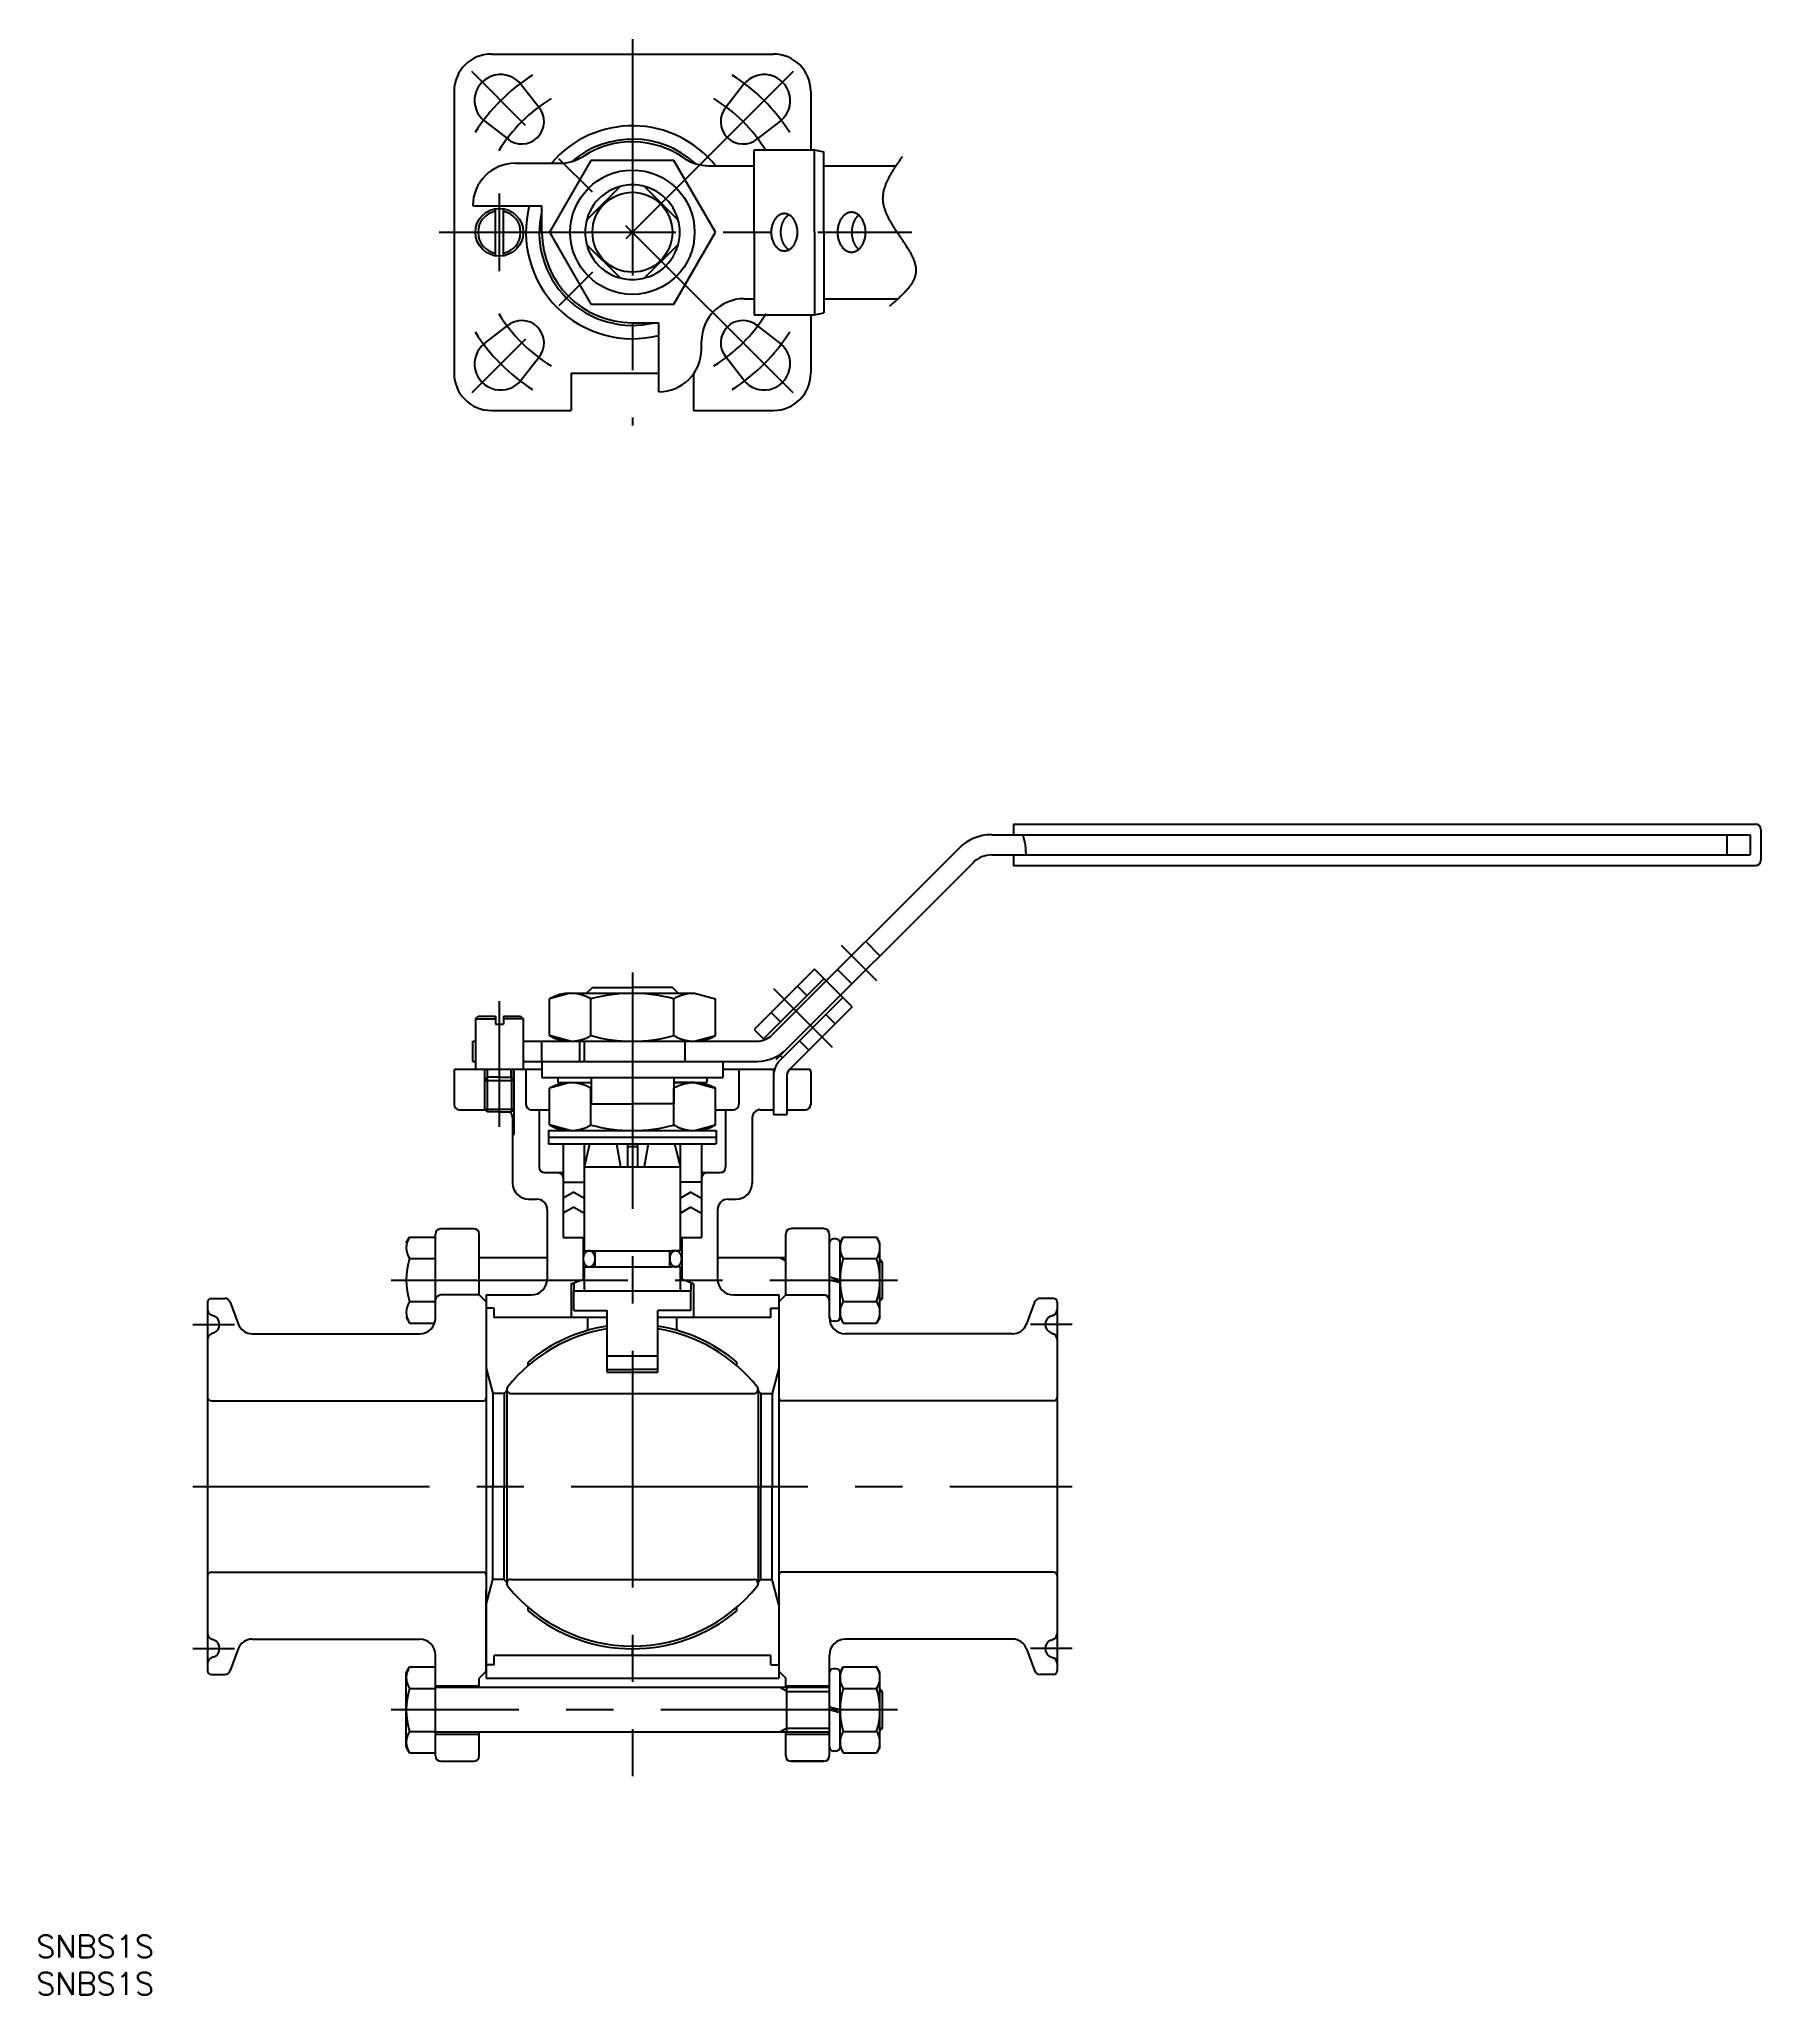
# Model space of a CAD drawing. Extents: x -80 to 151, y -237 to 26.
import ezdxf

# ---------------------------------------------------------------- set-up
doc = ezdxf.new("R2010")
doc.units = 0
doc.linetypes.add('CENTER', pattern=[50.8, 31.75, -6.35, 6.35, -6.35])
doc.linetypes.add('DASHED', pattern=[19.05, 12.7, -6.35])
doc.layers.get('0').update_dxf_attribs({"linetype": 'CONTINUOUS'})
doc.layers.add('CENTER', color=1, linetype='CONTINUOUS')
doc.styles.get("Standard").update_dxf_attribs({"font": 'txt.shx', "height": 3, "bigfont": 'bigfont.shx'})

msp = doc.modelspace()

# ---------------------------------------------------------------- texts
at = {"color": 7, "linetype": 'CONTINUOUS'}
for p in [(-80, -231.64), (-80, -236.64)]:
    msp.add_text('SNBS1S', height=3, dxfattribs=at).set_placement(p)

# ---------------------------------------------------------------- linework, layer by layer
at = {"color": 7, "linetype": 'CONTINUOUS'}
for p, q in [((-18.93, 23.93), (18.93, 23.93)), ((-23.93, 18.93), (-23.93, -18.93)), ((-14.91, 19.82), (-12.48, 16.69)), ((14.91, 19.82), (12.48, 16.69)), ((23.93, 18.93), (23.93, 11.07)), ((-19.82, 14.91), (-16.69, 12.48)), ((19.82, 14.91), (16.69, 12.48)), ((16.35, 11.07), (24.43, 11.07)), ((16.35, 0), (16.35, 11.07)), ((24.43, 0), (24.43, 11.07)), ((24.43, 11.07), (25.69, 10.8)), ((25.69, 0), (25.69, 10.8)), ((-15.71, 9.27), (-9.72, 9.27)), ((-5.57, 9.64), (-11.13, 0)), ((5.57, 9.64), (-5.57, 9.64)), ((11.13, 0), (5.57, 9.64)), ((10.22, 8.93), (16.35, 8.93)), ((25.69, 8.93), (35.36, 8.93)), ((-21.43, 3.55), (-12.14, 3.55)), ((-21.43, 3.55), (-21.43, 3.55)), ((-18.39, -3.17), (-18.39, 3.17)), ((-17.32, -3.17), (-17.32, 3.17)), ((-12.14, 0), (-12.14, 3.55)), ((-11.13, 0), (-5.57, -9.64)), ((5.57, -9.64), (11.13, 0)), ((16.35, 0), (16.35, -11.07)), ((24.43, 0), (24.43, -11.07)), ((25.69, 0), (25.69, -10.8)), ((-5.57, -9.64), (5.57, -9.64)), ((14.98, -8.93), (16.35, -8.93)), ((25.69, -8.93), (35.64, -8.93)), ((-19.82, -14.91), (-16.69, -12.48)), ((0, -12.14), (3.55, -12.14)), ((3.55, -21.43), (3.55, -12.14)), ((16.35, -11.07), (24.43, -11.07)), ((19.82, -14.91), (16.69, -12.48)), ((23.93, -11.07), (23.93, -18.93)), ((24.43, -11.07), (25.69, -10.8)), ((9.27, -15.71), (9.27, -14.64)), ((-14.91, -19.82), (-12.48, -16.69)), ((14.91, -19.82), (12.48, -16.69)), ((-8.21, -18.93), (3.55, -18.93)), ((-8.21, -18.93), (-8.21, -23.93)), ((8.21, -18.93), (8.21, -23.93)), ((3.55, -21.43), (3.55, -21.43)), ((-18.93, -23.93), (-8.21, -23.93)), ((8.21, -23.93), (18.93, -23.93)), ((48.23, -80.88), (150, -80.88)), ((51.14, -79.46), (150.71, -79.46)), ((51.14, -79.46), (51.14, -80.88)), ((146.87, -80.88), (146.87, -83.6)), ((150, -80.88), (150, -83.6)), ((151.43, -80.17), (151.43, -84.31)), ((43.79, -82.73), (18.75, -107.76)), ((48.23, -83.6), (150, -83.6)), ((51.14, -83.6), (51.14, -85.03)), ((45.71, -84.64), (19.25, -111.1)), ((51.14, -85.03), (150.71, -85.03)), ((33.22, -97.13), (31.3, -95.21)), ((24.43, -98.95), (16.35, -107.03)), ((29.48, -104), (24.43, -98.95)), ((29.43, -100.92), (27.51, -99)), ((-8.35, -102.17), (-11.13, -102.92)), ((-8.35, -102.17), (8.35, -102.17)), ((-6.14, -102.17), (-5.36, -101.38)), ((-5.36, -101.38), (0, -101.38)), ((5.36, -101.38), (0, -101.38)), ((6.14, -102.17), (5.36, -101.38)), ((8.35, -102.17), (11.13, -102.92)), ((25.69, -100.21), (17.61, -108.3)), ((23.42, -102.49), (22.16, -101.22)), ((-11.13, -107.85), (-11.13, -102.92)), ((-5.57, -107.85), (-5.57, -102.92)), ((5.57, -107.85), (5.57, -102.92)), ((11.13, -107.85), (11.13, -102.92)), ((18.62, -104.76), (19.88, -106.02)), ((28.22, -102.74), (19.87, -111.09)), ((29.48, -104), (21.13, -112.35)), ((25.94, -105.01), (27.21, -106.28)), ((-21.07, -105.59), (-20.71, -105.23)), ((-21.07, -105.59), (-18.39, -105.59)), ((-21.07, -105.59), (-21.07, -112.38)), ((-20.71, -105.23), (-18.39, -105.23)), ((-18.39, -105.23), (-18.39, -106.31)), ((-18.39, -106.31), (-17.32, -106.31)), ((-17.32, -105.23), (-15, -105.23)), ((-17.32, -105.23), (-17.32, -106.31)), ((-14.64, -105.59), (-17.32, -105.59)), ((-15, -105.23), (-14.64, -105.59)), ((-14.64, -105.59), (-14.64, -112.38)), ((16.35, -107.03), (17.73, -108.42)), ((-21.43, -111.31), (-21.43, -108.6)), ((-21.43, -108.6), (-21.07, -108.6)), ((-14.64, -108.6), (16.73, -108.6)), ((-12.14, -111.31), (-12.14, -108.6)), ((-8.35, -108.6), (-11.13, -107.85)), ((-8.35, -108.6), (8.35, -108.6)), ((-7.07, -111.31), (-7.07, -108.6)), ((-6.43, -111.31), (-6.43, -108.6)), ((7.07, -111.31), (7.07, -108.6)), ((8.35, -108.6), (11.13, -107.85)), ((22.41, -108.55), (23.67, -109.81)), ((-23.93, -112.67), (-23.93, -117.1)), ((-23.87, -112.38), (-12.14, -112.38)), ((-21.43, -111.31), (-21.07, -111.31)), ((-21.07, -111.66), (-21.07, -112.38)), ((-19.86, -112.38), (-19.86, -113.88)), ((-19.48, -112.53), (-19.62, -112.38)), ((-19.48, -112.53), (-19.43, -112.53)), ((-19.43, -113.45), (-19.43, -112.38)), ((-16.29, -113.45), (-16.29, -112.38)), ((-16.24, -112.53), (-16.29, -112.53)), ((-16.24, -112.53), (-16.09, -112.38)), ((-15.86, -121.12), (-15.86, -112.38)), ((-14.64, -111.31), (16.73, -111.31)), ((-14.29, -112.38), (-14.29, -117.1)), ((-12.14, -111.31), (6.43, -111.31)), ((-12.14, -111.31), (-12.14, -113.46)), ((6.43, -111.31), (12.14, -111.31)), ((12.14, -111.31), (12.14, -113.46)), ((12.14, -112.38), (19.08, -112.38)), ((14.29, -112.38), (14.29, -117.1)), ((18.93, -112.39), (18.93, -117.82)), ((19.74, -110.43), (20.13, -110.82)), ((21.09, -112.38), (23.87, -112.38)), ((23.93, -112.67), (23.93, -117.1)), ((-19.43, -113.45), (-19.86, -113.88)), ((-19.86, -113.88), (-15.86, -113.88)), ((-19.86, -113.88), (-19.86, -117.81)), ((-17.86, -113.45), (-19.43, -113.45)), ((-17.86, -113.45), (-16.29, -113.45)), ((-16.29, -113.45), (-15.86, -113.88)), ((-12.14, -113.46), (6.43, -113.46)), ((-8.35, -114.17), (-11.13, -114.92)), ((-11.13, -119.85), (-11.13, -114.92)), ((-10, -113.46), (-10, -114.17)), ((-10, -114.17), (-5.54, -114.17)), ((-8.35, -114.17), (-5.54, -114.17)), ((-8.35, -114.17), (-6.23, -114.17)), ((-5.57, -119.85), (-5.57, -114.92)), ((-5.54, -113.46), (-5.54, -117.03)), ((5.54, -113.46), (5.54, -117.03)), ((8.35, -114.17), (5.54, -114.17)), ((5.54, -114.17), (10, -114.17)), ((5.57, -119.85), (5.57, -114.92)), ((6.43, -113.46), (12.14, -113.46)), ((8.35, -114.17), (11.13, -114.92)), ((10, -113.46), (10, -114.17)), ((11.13, -119.85), (11.13, -114.92)), ((18.93, -113.36), (18.93, -118.46)), ((20.71, -113.36), (20.71, -118.46)), ((-23.21, -117.81), (-19.86, -117.81)), ((-19.86, -117.71), (-15.86, -117.71)), ((-19.48, -118.09), (-19.86, -117.71)), ((-17.86, -118.09), (-19.48, -118.09)), ((-17.86, -118.09), (-16.24, -118.09)), ((-16.24, -118.09), (-15.86, -117.71)), ((-13.57, -117.81), (-11.13, -117.81)), ((-12.5, -117.81), (-12.5, -125.53)), ((-5.54, -117.03), (0, -117.03)), ((5.54, -117.03), (0, -117.03)), ((11.13, -117.81), (13.57, -117.81)), ((12.5, -117.81), (12.5, -125.53)), ((17.14, -117.81), (18.93, -117.81)), ((20.71, -117.81), (23.21, -117.81)), ((-16.07, -118.88), (-16.07, -127.67)), ((-11.25, -120.6), (11.25, -120.6)), ((-11.25, -120.6), (-11.25, -122.38)), ((-8.35, -120.59), (-11.13, -119.85)), ((8.35, -120.6), (11.13, -119.85)), ((11.25, -120.6), (11.25, -122.38)), ((16.07, -118.88), (16.07, -127.67)), ((18.93, -118.46), (20.71, -118.46)), ((-15.86, -121.12), (-16.07, -121.12)), ((-15.86, -121.12), (-16.07, -121.24)), ((-11.25, -121.49), (11.25, -121.49)), ((-11.25, -122.38), (11.25, -122.38)), ((-9.29, -122.38), (-9.29, -134.96)), ((-6.43, -125.46), (-5.7, -122.38)), ((-6.43, -125.46), (-6.43, -122.38)), ((-2.12, -122.38), (-1.58, -125.46)), ((-0.68, -122.38), (-0.68, -125.46)), ((-0.68, -122.76), (0.68, -122.76)), ((0.68, -122.38), (0.68, -125.46)), ((2.12, -122.38), (1.58, -125.46)), ((6.43, -125.46), (5.7, -122.38)), ((6.43, -125.46), (6.43, -122.38)), ((9.29, -122.38), (9.29, -134.96)), ((-6.43, -136.74), (-6.43, -125.35)), ((-6.43, -136.74), (-6.43, -125.35)), ((-6.43, -125.46), (6.43, -125.46)), ((6.43, -136.74), (6.43, -125.35)), ((6.43, -136.74), (6.43, -125.35)), ((-11.79, -126.24), (-9.29, -126.24)), ((-9.29, -127.53), (-6.43, -127.53)), ((9.29, -127.53), (6.43, -127.53)), ((9.29, -126.24), (11.79, -126.24)), ((-13.93, -129.81), (-12.86, -129.81)), ((-11.43, -131.24), (-11.43, -140.53)), ((-11.43, -131.24), (-11.43, -140.53)), ((-7.86, -128.86), (-9.29, -129.69)), ((-7.86, -130.87), (-9.29, -131.69)), ((-7.86, -128.86), (-6.43, -129.69)), ((-7.86, -130.87), (-6.43, -131.69)), ((7.86, -128.86), (6.43, -129.69)), ((7.86, -130.87), (6.43, -131.69)), ((7.86, -128.86), (9.29, -129.69)), ((7.86, -130.87), (9.29, -131.69)), ((11.43, -131.24), (11.43, -140.53)), ((11.43, -131.24), (11.43, -140.53)), ((12.86, -129.81), (13.93, -129.81)), ((-25.71, -133.77), (-21.29, -133.77)), ((-25.71, -133.77), (-21.29, -133.77)), ((25.71, -133.77), (21.29, -133.77)), ((25.71, -133.77), (21.29, -133.77)), ((-30.36, -135.67), (-29.91, -134.9)), ((-30.36, -135.67), (-29.91, -134.9)), ((-29.91, -134.9), (-26.43, -134.9)), ((-29.91, -134.9), (-26.43, -134.9)), ((-26.43, -145.74), (-26.43, -134.49)), ((-26.43, -145.74), (-26.43, -134.9)), ((-20.57, -142.67), (-20.57, -134.49)), ((-20.57, -142.67), (-20.57, -134.49)), ((-9.29, -134.96), (-6.43, -134.96)), ((-6.61, -134.96), (-6.61, -140.57)), ((-6.61, -134.96), (-6.61, -140.57)), ((6.43, -134.96), (9.29, -134.96)), ((6.61, -134.96), (6.61, -140.57)), ((6.61, -134.96), (6.61, -140.57)), ((20.57, -142.67), (20.57, -134.49)), ((20.57, -142.67), (20.57, -134.49)), ((26.43, -145.74), (26.43, -134.49)), ((27.29, -135.13), (27, -135.13)), ((27.29, -135.13), (27, -135.13)), ((27.86, -135.66), (28.3, -134.9)), ((27.86, -135.66), (28.3, -134.9)), ((27.86, -145.68), (27.86, -135.66)), ((27.86, -145.68), (27.86, -135.66)), ((27.86, -145.63), (27.86, -135.71)), ((27.86, -145.63), (27.86, -135.71)), ((28.3, -134.9), (32.77, -134.9)), ((28.3, -134.9), (32.77, -134.9)), ((33.21, -135.66), (32.77, -134.9)), ((33.21, -135.66), (32.77, -134.9)), ((33.21, -145.68), (33.21, -135.66)), ((33.21, -145.68), (33.21, -135.66)), ((-29.91, -137.78), (-26.43, -137.78)), ((-29.91, -137.78), (-26.43, -137.78)), ((-11.43, -137.67), (-20.57, -137.67)), ((-6.43, -136.74), (5.29, -136.74)), ((-6.43, -136.74), (5.29, -136.74)), ((-6.43, -138.88), (5.29, -138.88)), ((-6.43, -142.1), (-6.43, -138.88)), ((-6.43, -138.88), (5.29, -138.88)), ((-6.43, -142.1), (-6.43, -138.88)), ((-5, -138.88), (-5, -136.74)), ((-5, -138.88), (-5, -136.74)), ((5, -138.88), (5, -136.74)), ((5, -138.88), (5, -136.74)), ((6.43, -136.74), (5.29, -136.74)), ((6.43, -136.74), (5.29, -136.74)), ((6.43, -138.88), (5.29, -138.88)), ((6.43, -138.88), (5.29, -138.88)), ((6.43, -142.1), (6.43, -138.88)), ((6.43, -142.1), (6.43, -138.88)), ((20.57, -137.67), (11.43, -137.67)), ((28.3, -137.78), (32.77, -137.78)), ((28.3, -137.78), (32.77, -137.78)), ((33.57, -138.21), (33.21, -137.85)), ((33.57, -143.13), (33.57, -138.21)), ((-8.21, -141.16), (-6.43, -140.51)), ((-8.21, -141.16), (-6.43, -140.51)), ((-8.21, -141.16), (-8.21, -145.71)), ((-8.21, -141.16), (-7.86, -141.16)), ((-8.21, -141.16), (-7.86, -141.16)), ((-8.21, -141.16), (-8.21, -145.71)), ((-7.86, -141.03), (-7.86, -142.1)), ((-7.86, -141.03), (-7.86, -142.1)), ((8.21, -141.16), (6.43, -140.51)), ((8.21, -141.16), (6.43, -140.51)), ((7.86, -141.03), (7.86, -142.1)), ((7.86, -141.03), (7.86, -142.1)), ((8.21, -141.16), (7.86, -141.16)), ((8.21, -141.16), (7.86, -141.16)), ((8.21, -141.16), (8.21, -145.71)), ((8.21, -141.16), (8.21, -145.71)), ((27.86, -140.67), (26.43, -140.29)), ((27.86, -140.67), (26.43, -140.29)), ((27.86, -141.05), (26.43, -140.67)), ((27.86, -141.05), (26.43, -140.67)), ((-57, -143.63), (-57, -168.38)), ((-56.5, -143.13), (-54.71, -143.13)), ((-53.96, -143.66), (-52.9, -146.57)), ((-29.91, -143.56), (-26.43, -143.56)), ((-29.91, -143.56), (-26.43, -143.56)), ((-20.57, -142.67), (-25.71, -142.67)), ((-20.57, -142.67), (-25.71, -142.67)), ((-19.64, -143.6), (-20.57, -142.67)), ((-19.64, -143.6), (-20.57, -142.67)), ((-19.64, -142.67), (-13.57, -142.67)), ((-19.64, -142.67), (-19.64, -194.1)), ((-19.64, -142.67), (-13.57, -142.67)), ((-7.86, -144.74), (-7.86, -142.1)), ((-7.86, -142.1), (7.86, -142.1)), ((-7.86, -142.1), (7.86, -142.1)), ((-7.86, -144.74), (-7.86, -142.1)), ((7.86, -144.74), (7.86, -142.1)), ((7.86, -144.74), (7.86, -142.1)), ((13.57, -142.67), (19.64, -142.67)), ((13.57, -142.67), (19.64, -142.67)), ((19.64, -143.6), (20.57, -142.67)), ((19.64, -142.67), (19.64, -194.1)), ((19.64, -143.6), (20.57, -142.67)), ((20.57, -142.67), (25.71, -142.67)), ((20.57, -142.67), (25.71, -142.67)), ((28.3, -143.56), (32.77, -143.56)), ((28.3, -143.56), (32.77, -143.56)), ((33.57, -143.13), (33.21, -143.49)), ((53.96, -143.66), (52.9, -146.57)), ((56.5, -143.13), (54.71, -143.13)), ((57, -143.63), (57, -168.38)), ((-56.14, -145.53), (-56.51, -145.37)), ((-30.36, -145.67), (-29.91, -146.44)), ((-30.36, -145.67), (-29.91, -146.44)), ((-29.91, -146.44), (-26.55, -146.44)), ((-29.91, -146.44), (-26.64, -146.44)), ((-18.57, -144.46), (-19.64, -144.46)), ((-18.57, -144.46), (-19.64, -144.46)), ((-18.57, -145.71), (-18.57, -144.46)), ((-18.57, -145.71), (-18.57, -144.46)), ((-3.39, -145.71), (-18.57, -145.71)), ((-3.39, -145.71), (-18.57, -145.71)), ((-7.86, -144.74), (-3.39, -144.74)), ((-7.86, -144.74), (-3.39, -144.74)), ((-5.97, -147.43), (-5.97, -145.71)), ((-5.97, -147.43), (-5.97, -145.71)), ((-3.39, -153.03), (-3.39, -144.74)), ((-3.39, -153.03), (-3.39, -144.74)), ((7.86, -144.74), (3.39, -144.74)), ((3.39, -153.03), (3.39, -144.74)), ((3.39, -153.03), (3.39, -144.74)), ((7.86, -144.74), (3.39, -144.74)), ((18.57, -145.71), (3.39, -145.71)), ((18.57, -145.71), (3.39, -145.71)), ((5.97, -147.43), (5.97, -145.71)), ((5.97, -147.43), (5.97, -145.71)), ((18.57, -144.46), (19.64, -144.46)), ((18.57, -145.71), (18.57, -144.46)), ((18.57, -145.71), (18.57, -144.46)), ((18.57, -144.46), (19.64, -144.46)), ((27.29, -146.21), (27, -146.21)), ((27.29, -146.21), (27, -146.21)), ((27.86, -145.68), (28.3, -146.44)), ((27.86, -145.68), (28.3, -146.44)), ((28.3, -146.44), (32.77, -146.44)), ((28.3, -146.44), (32.77, -146.44)), ((33.21, -145.68), (32.77, -146.44)), ((33.21, -145.68), (32.77, -146.44)), ((56.14, -145.53), (56.51, -145.37)), ((-56.14, -147.74), (-56.51, -147.9)), ((-51.02, -147.88), (-28.57, -147.88)), ((51.02, -147.88), (28.57, -147.88)), ((56.14, -147.74), (56.51, -147.9)), ((-13.99, -152.15), (-13.99, -151.68)), ((-3.39, -150.85), (3.39, -150.85)), ((-3.39, -150.85), (3.39, -150.85)), ((13.99, -152.15), (13.99, -151.68)), ((-19.64, -152.5), (-18.74, -155.88)), ((-3.39, -152.67), (0, -152.67)), ((-3.39, -152.67), (0, -152.67)), ((-3.39, -153.03), (3.39, -153.03)), ((-3.39, -153.03), (3.39, -153.03)), ((-3.39, -153.03), (3.39, -153.03)), ((-3.39, -153.03), (3.39, -153.03)), ((3.39, -152.67), (0, -152.67)), ((3.39, -152.67), (0, -152.67)), ((19.64, -152.5), (18.74, -155.88)), ((-56.5, -156.88), (-20, -156.88)), ((-18.74, -155.88), (-18.74, -168.38)), ((-17.21, -155.88), (-18.74, -155.88)), ((-16.84, -155.5), (-17.21, -155.88)), ((-17.21, -155.88), (-17.21, -168.38)), ((-16.86, -155.35), (-16.86, -181.42)), ((-16.29, -155.92), (16.29, -155.92)), ((16.84, -155.5), (17.21, -155.88)), ((16.86, -155.35), (16.86, -181.42)), ((17.21, -155.88), (17.21, -168.38)), ((17.21, -155.88), (18.74, -155.88)), ((18.74, -155.88), (18.74, -168.38)), ((56.5, -156.88), (20, -156.88)), ((-57, -168.38), (-57, -193.13)), ((-18.74, -180.88), (-18.74, -168.38)), ((-17.21, -180.88), (-17.21, -168.38)), ((17.21, -180.88), (17.21, -168.38)), ((18.74, -180.88), (18.74, -168.38)), ((57, -168.38), (57, -193.13)), ((-56.5, -179.88), (-20, -179.88)), ((-19.64, -184.27), (-18.74, -180.88)), ((-17.21, -180.88), (-18.74, -180.88)), ((-16.84, -181.27), (-17.21, -180.88)), ((-16.29, -180.85), (16.29, -180.85)), ((16.84, -181.27), (17.21, -180.88)), ((17.21, -180.88), (18.74, -180.88)), ((19.64, -184.27), (18.74, -180.88)), ((56.5, -179.88), (20, -179.88)), ((-19.64, -193.17), (-19.64, -182.31)), ((-13.99, -185.09), (-13.99, -184.62)), ((13.99, -185.09), (13.99, -184.62)), ((-56.14, -189.03), (-56.51, -188.87)), ((-51.02, -188.88), (-28.57, -188.88)), ((51.02, -188.88), (28.57, -188.88)), ((56.14, -189.03), (56.51, -188.87)), ((-56.14, -191.24), (-56.51, -191.4)), ((-52.9, -190.2), (-53.96, -193.11)), ((-26.43, -204.56), (-26.43, -191.03)), ((18.57, -191.06), (-18.57, -191.06)), ((-18.57, -192.31), (-18.57, -191.06)), ((0, -191.06), (0, -190.17)), ((18.57, -192.31), (18.57, -191.06)), ((26.43, -204.56), (26.43, -191.03)), ((52.9, -190.2), (53.96, -193.11)), ((56.14, -191.24), (56.51, -191.4)), ((-56.5, -193.63), (-54.71, -193.63)), ((-30.36, -193.38), (-29.91, -192.61)), ((-30.36, -203.39), (-30.36, -193.38)), ((-29.91, -192.61), (-26.43, -192.61)), ((-26.43, -204.16), (-26.43, -192.61)), ((-19.64, -193.17), (-20.57, -194.1)), ((-20.57, -195.38), (-20.57, -194.1)), ((-18.57, -192.31), (-19.64, -192.31)), ((-19.64, -194.1), (19.64, -194.1)), ((18.57, -192.31), (19.64, -192.31)), ((19.64, -193.17), (20.57, -194.1)), ((20.57, -195.38), (20.57, -194.1)), ((27.29, -192.85), (27, -192.85)), ((27.86, -193.37), (28.3, -192.61)), ((27.86, -203.39), (27.86, -193.37)), ((27.86, -203.35), (27.86, -193.42)), ((28.3, -192.61), (32.77, -192.61)), ((33.21, -193.37), (32.77, -192.61)), ((33.21, -203.39), (33.21, -193.37)), ((56.5, -193.63), (54.71, -193.63)), ((-29.91, -195.5), (-26.43, -195.5)), ((-26.43, -195.13), (-20.57, -195.13)), ((26.43, -195.38), (-26.43, -195.38)), ((20.57, -195.13), (26.43, -195.13)), ((20.71, -201.38), (20.71, -195.38)), ((28.3, -195.5), (32.77, -195.5)), ((33.57, -195.93), (33.21, -195.57)), ((33.57, -200.84), (33.57, -195.93)), ((27.86, -198.38), (26.43, -198)), ((27.86, -198.77), (26.43, -198.38)), ((-29.91, -201.27), (-26.43, -201.27)), ((26.43, -201.38), (-26.43, -201.38)), ((-26.43, -201.63), (-20.57, -201.63)), ((-20.57, -204.56), (-20.57, -201.38)), ((20.57, -204.56), (20.57, -201.38)), ((20.57, -201.63), (26.43, -201.63)), ((28.3, -201.27), (32.77, -201.27)), ((33.57, -200.84), (33.21, -201.2)), ((-30.36, -203.39), (-29.91, -204.16)), ((-29.91, -204.16), (-26.43, -204.16)), ((27.29, -203.92), (27, -203.92)), ((27.86, -203.39), (28.3, -204.16)), ((28.3, -204.16), (32.77, -204.16)), ((33.21, -203.39), (32.77, -204.16)), ((-25.71, -205.28), (-21.29, -205.28)), ((25.71, -205.28), (21.29, -205.28)), ((21.29, -205.28), (25.71, -205.28))]:
    msp.add_line(p, q, dxfattribs=at)
at = {"color": 3, "linetype": 'DASHED'}
for p, q in [((-1.63, 6.14), (-6.14, 1.63)), ((6.14, 1.63), (1.63, 6.14)), ((-1.63, -6.14), (-6.14, -1.63)), ((6.14, -1.63), (1.63, -6.14))]:
    msp.add_line(p, q, dxfattribs=at)
at = {"color": 3, "linetype": 'CONTINUOUS'}
for p, q in [((-19.48, -112.53), (-19.48, -118.09)), ((-16.24, -112.53), (-16.24, -118.09)), ((20.57, -138.13), (19.78, -137.67)), ((33.21, -138.21), (33.57, -138.21)), ((33.21, -143.13), (33.57, -143.13)), ((20.71, -195.93), (19.78, -195.38)), ((20.71, -195.93), (26.43, -195.93)), ((33.21, -195.93), (33.57, -195.93)), ((20.71, -200.84), (19.78, -201.38)), ((20.71, -200.84), (26.43, -200.84)), ((33.21, -200.84), (33.57, -200.84))]:
    msp.add_line(p, q, dxfattribs=at)
at = {"color": 7, "linetype": 'CONTINUOUS'}
for points in [[(21.02, 2.34), (20.98, 2.31), (20.94, 2.29), (20.9, 2.26), (20.86, 2.24), (20.82, 2.21), (20.78, 2.18), (20.75, 2.15), (20.71, 2.12), (20.67, 2.09), (20.64, 2.05), (20.6, 2.02), (20.57, 1.98), (20.54, 1.94), (20.5, 1.9), (20.47, 1.86), (20.44, 1.82), (20.41, 1.78), (20.38, 1.74), (20.35, 1.69), (20.32, 1.65), (20.29, 1.6), (20.26, 1.55), (20.24, 1.5), (20.21, 1.45), (20.19, 1.4), (20.16, 1.35), (20.14, 1.3), (20.12, 1.25), (20.1, 1.2), (20.08, 1.14), (20.06, 1.09), (20.04, 1.03), (20.02, 0.98), (20.01, 0.92), (19.99, 0.86), (19.98, 0.81), (19.96, 0.75), (19.95, 0.69), (19.94, 0.63), (19.93, 0.57), (19.92, 0.51), (19.91, 0.45), (19.9, 0.39), (19.9, 0.33), (19.89, 0.27), (19.89, 0.21), (19.89, 0.15), (19.88, 0.09), (19.88, 0.03), (19.88, -0.03), (19.88, -0.09), (19.89, -0.15), (19.89, -0.21), (19.89, -0.27), (19.9, -0.33), (19.9, -0.39), (19.91, -0.45), (19.92, -0.51), (19.93, -0.57), (19.94, -0.63), (19.95, -0.69), (19.96, -0.75), (19.98, -0.81), (19.99, -0.86), (20.01, -0.92), (20.02, -0.98), (20.04, -1.03), (20.06, -1.09), (20.08, -1.14), (20.1, -1.2), (20.12, -1.25), (20.14, -1.3), (20.16, -1.35), (20.19, -1.4), (20.21, -1.45), (20.24, -1.5), (20.26, -1.55), (20.29, -1.6), (20.32, -1.65), (20.35, -1.69), (20.38, -1.74), (20.41, -1.78), (20.44, -1.82), (20.47, -1.86), (20.5, -1.9), (20.54, -1.94), (20.57, -1.98), (20.6, -2.02), (20.64, -2.05), (20.67, -2.09), (20.71, -2.12), (20.75, -2.15), (20.78, -2.18), (20.82, -2.21), (20.86, -2.24), (20.9, -2.26), (20.94, -2.29), (20.98, -2.31), (21.02, -2.34)], [(30.36, 2.31), (30.34, 2.29), (30.31, 2.26), (30.27, 2.23), (30.24, 2.2), (30.21, 2.17), (30.18, 2.13), (30.14, 2.1), (30.11, 2.06), (30.08, 2.02), (30.05, 1.99), (30.02, 1.95), (29.99, 1.91), (29.97, 1.87), (29.94, 1.83), (29.91, 1.79), (29.88, 1.74), (29.86, 1.7), (29.83, 1.66), (29.81, 1.61), (29.79, 1.57), (29.76, 1.52), (29.74, 1.47), (29.72, 1.42), (29.7, 1.38), (29.68, 1.33), (29.66, 1.28), (29.64, 1.23), (29.62, 1.18), (29.6, 1.13), (29.59, 1.07), (29.57, 1.02), (29.56, 0.97), (29.54, 0.92), (29.53, 0.86), (29.52, 0.81), (29.5, 0.75), (29.49, 0.7), (29.48, 0.65), (29.47, 0.59), (29.47, 0.53), (29.46, 0.48), (29.45, 0.42), (29.45, 0.37), (29.44, 0.31), (29.44, 0.25), (29.43, 0.2), (29.43, 0.14), (29.43, 0.08), (29.43, 0.03), (29.43, -0.03), (29.43, -0.08), (29.43, -0.14), (29.43, -0.2), (29.44, -0.25), (29.44, -0.31), (29.45, -0.37), (29.45, -0.42), (29.46, -0.48), (29.47, -0.53), (29.47, -0.59), (29.48, -0.65), (29.49, -0.7), (29.5, -0.75), (29.52, -0.81), (29.53, -0.86), (29.54, -0.92), (29.56, -0.97), (29.57, -1.02), (29.59, -1.07), (29.6, -1.13), (29.62, -1.18), (29.64, -1.23), (29.66, -1.28), (29.68, -1.33), (29.7, -1.38), (29.72, -1.42), (29.74, -1.47), (29.76, -1.52), (29.79, -1.57), (29.81, -1.61), (29.83, -1.66), (29.86, -1.7), (29.88, -1.74), (29.91, -1.79), (29.94, -1.83), (29.97, -1.87), (29.99, -1.91), (30.02, -1.95), (30.05, -1.99), (30.08, -2.02), (30.11, -2.06), (30.14, -2.1), (30.18, -2.13), (30.21, -2.17), (30.24, -2.2), (30.27, -2.23), (30.31, -2.26), (30.34, -2.29), (30.36, -2.31)], [(52.37, -80.88), (52.69, -82.21), (52.78, -83.6)]]:
    msp.add_lwpolyline(points, dxfattribs=at)
for points in [[(-5.8, -136.74), (-5.85, -136.74), (-5.91, -136.75), (-5.96, -136.76), (-6.01, -136.78), (-6.05, -136.79), (-6.1, -136.82), (-6.15, -136.85), (-6.19, -136.88), (-6.24, -136.91), (-6.28, -136.95), (-6.32, -136.99), (-6.36, -137.04), (-6.39, -137.09), (-6.43, -137.14), (-6.46, -137.19), (-6.49, -137.25), (-6.51, -137.31), (-6.53, -137.37), (-6.55, -137.43), (-6.57, -137.49), (-6.58, -137.56), (-6.59, -137.63), (-6.6, -137.69), (-6.61, -137.76), (-6.61, -137.83), (-6.6, -137.9), (-6.6, -137.97), (-6.59, -138.03), (-6.58, -138.1), (-6.56, -138.16), (-6.54, -138.23), (-6.52, -138.29), (-6.5, -138.35), (-6.47, -138.41), (-6.44, -138.46), (-6.41, -138.51), (-6.38, -138.56), (-6.34, -138.61), (-6.3, -138.66), (-6.26, -138.7), (-6.22, -138.73), (-6.17, -138.77), (-6.13, -138.79), (-6.08, -138.82), (-6.03, -138.84), (-5.98, -138.86), (-5.93, -138.87), (-5.88, -138.88), (-5.83, -138.88), (-5.78, -138.88), (-5.73, -138.88), (-5.68, -138.87), (-5.63, -138.86), (-5.58, -138.84), (-5.53, -138.82), (-5.48, -138.79), (-5.44, -138.77), (-5.39, -138.73), (-5.35, -138.7), (-5.31, -138.66), (-5.27, -138.61), (-5.23, -138.56), (-5.2, -138.51), (-5.16, -138.46), (-5.13, -138.41), (-5.11, -138.35), (-5.08, -138.29), (-5.06, -138.23), (-5.04, -138.16), (-5.03, -138.1), (-5.02, -138.03), (-5.01, -137.97), (-5, -137.9), (-5, -137.83), (-5, -137.76), (-5, -137.69), (-5.01, -137.63), (-5.02, -137.56), (-5.04, -137.49), (-5.05, -137.43), (-5.07, -137.37), (-5.1, -137.31), (-5.12, -137.25), (-5.15, -137.19), (-5.18, -137.14), (-5.21, -137.09), (-5.25, -137.04), (-5.29, -136.99), (-5.33, -136.95), (-5.37, -136.91), (-5.41, -136.88), (-5.46, -136.85), (-5.5, -136.82), (-5.55, -136.79), (-5.6, -136.78), (-5.65, -136.76), (-5.7, -136.75), (-5.75, -136.74), (-5.8, -136.74)], [(-5.8, -136.74), (-5.85, -136.74), (-5.91, -136.75), (-5.96, -136.76), (-6.01, -136.78), (-6.05, -136.79), (-6.1, -136.82), (-6.15, -136.85), (-6.19, -136.88), (-6.24, -136.91), (-6.28, -136.95), (-6.32, -136.99), (-6.36, -137.04), (-6.39, -137.09), (-6.43, -137.14), (-6.46, -137.19), (-6.49, -137.25), (-6.51, -137.31), (-6.53, -137.37), (-6.55, -137.43), (-6.57, -137.49), (-6.58, -137.56), (-6.59, -137.63), (-6.6, -137.69), (-6.61, -137.76), (-6.61, -137.83), (-6.6, -137.9), (-6.6, -137.97), (-6.59, -138.03), (-6.58, -138.1), (-6.56, -138.16), (-6.54, -138.23), (-6.52, -138.29), (-6.5, -138.35), (-6.47, -138.41), (-6.44, -138.46), (-6.41, -138.51), (-6.38, -138.56), (-6.34, -138.61), (-6.3, -138.66), (-6.26, -138.7), (-6.22, -138.73), (-6.17, -138.77), (-6.13, -138.79), (-6.08, -138.82), (-6.03, -138.84), (-5.98, -138.86), (-5.93, -138.87), (-5.88, -138.88), (-5.83, -138.88), (-5.78, -138.88), (-5.73, -138.88), (-5.68, -138.87), (-5.63, -138.86), (-5.58, -138.84), (-5.53, -138.82), (-5.48, -138.79), (-5.44, -138.77), (-5.39, -138.73), (-5.35, -138.7), (-5.31, -138.66), (-5.27, -138.61), (-5.23, -138.56), (-5.2, -138.51), (-5.16, -138.46), (-5.13, -138.41), (-5.11, -138.35), (-5.08, -138.29), (-5.06, -138.23), (-5.04, -138.16), (-5.03, -138.1), (-5.02, -138.03), (-5.01, -137.97), (-5, -137.9), (-5, -137.83), (-5, -137.76), (-5, -137.69), (-5.01, -137.63), (-5.02, -137.56), (-5.04, -137.49), (-5.05, -137.43), (-5.07, -137.37), (-5.1, -137.31), (-5.12, -137.25), (-5.15, -137.19), (-5.18, -137.14), (-5.21, -137.09), (-5.25, -137.04), (-5.29, -136.99), (-5.33, -136.95), (-5.37, -136.91), (-5.41, -136.88), (-5.46, -136.85), (-5.5, -136.82), (-5.55, -136.79), (-5.6, -136.78), (-5.65, -136.76), (-5.7, -136.75), (-5.75, -136.74), (-5.8, -136.74)], [(5.8, -138.88), (5.85, -138.88), (5.91, -138.88), (5.96, -138.86), (6.01, -138.85), (6.05, -138.83), (6.1, -138.81), (6.15, -138.78), (6.19, -138.75), (6.24, -138.71), (6.28, -138.68), (6.32, -138.63), (6.36, -138.59), (6.39, -138.54), (6.43, -138.49), (6.46, -138.43), (6.49, -138.38), (6.51, -138.32), (6.53, -138.26), (6.55, -138.2), (6.57, -138.13), (6.58, -138.07), (6.59, -138), (6.6, -137.93), (6.61, -137.86), (6.61, -137.8), (6.6, -137.73), (6.6, -137.66), (6.59, -137.59), (6.58, -137.53), (6.56, -137.46), (6.54, -137.4), (6.52, -137.34), (6.5, -137.28), (6.47, -137.22), (6.44, -137.16), (6.41, -137.11), (6.38, -137.06), (6.34, -137.01), (6.3, -136.97), (6.26, -136.93), (6.22, -136.89), (6.17, -136.86), (6.13, -136.83), (6.08, -136.81), (6.03, -136.78), (5.98, -136.77), (5.93, -136.75), (5.88, -136.75), (5.83, -136.74), (5.78, -136.74), (5.73, -136.75), (5.68, -136.75), (5.63, -136.77), (5.58, -136.78), (5.53, -136.81), (5.48, -136.83), (5.44, -136.86), (5.39, -136.89), (5.35, -136.93), (5.31, -136.97), (5.27, -137.01), (5.23, -137.06), (5.2, -137.11), (5.16, -137.16), (5.13, -137.22), (5.11, -137.28), (5.08, -137.34), (5.06, -137.4), (5.04, -137.46), (5.03, -137.53), (5.02, -137.59), (5.01, -137.66), (5, -137.73), (5, -137.8), (5, -137.86), (5, -137.93), (5.01, -138), (5.02, -138.07), (5.04, -138.13), (5.05, -138.2), (5.07, -138.26), (5.1, -138.32), (5.12, -138.38), (5.15, -138.43), (5.18, -138.49), (5.21, -138.54), (5.25, -138.59), (5.29, -138.63), (5.33, -138.68), (5.37, -138.71), (5.41, -138.75), (5.46, -138.78), (5.5, -138.81), (5.55, -138.83), (5.6, -138.85), (5.65, -138.86), (5.7, -138.88), (5.75, -138.88), (5.8, -138.88)], [(5.8, -138.88), (5.85, -138.88), (5.91, -138.88), (5.96, -138.86), (6.01, -138.85), (6.05, -138.83), (6.1, -138.81), (6.15, -138.78), (6.19, -138.75), (6.24, -138.71), (6.28, -138.68), (6.32, -138.63), (6.36, -138.59), (6.39, -138.54), (6.43, -138.49), (6.46, -138.43), (6.49, -138.38), (6.51, -138.32), (6.53, -138.26), (6.55, -138.2), (6.57, -138.13), (6.58, -138.07), (6.59, -138), (6.6, -137.93), (6.61, -137.86), (6.61, -137.8), (6.6, -137.73), (6.6, -137.66), (6.59, -137.59), (6.58, -137.53), (6.56, -137.46), (6.54, -137.4), (6.52, -137.34), (6.5, -137.28), (6.47, -137.22), (6.44, -137.16), (6.41, -137.11), (6.38, -137.06), (6.34, -137.01), (6.3, -136.97), (6.26, -136.93), (6.22, -136.89), (6.17, -136.86), (6.13, -136.83), (6.08, -136.81), (6.03, -136.78), (5.98, -136.77), (5.93, -136.75), (5.88, -136.75), (5.83, -136.74), (5.78, -136.74), (5.73, -136.75), (5.68, -136.75), (5.63, -136.77), (5.58, -136.78), (5.53, -136.81), (5.48, -136.83), (5.44, -136.86), (5.39, -136.89), (5.35, -136.93), (5.31, -136.97), (5.27, -137.01), (5.23, -137.06), (5.2, -137.11), (5.16, -137.16), (5.13, -137.22), (5.11, -137.28), (5.08, -137.34), (5.06, -137.4), (5.04, -137.46), (5.03, -137.53), (5.02, -137.59), (5.01, -137.66), (5, -137.73), (5, -137.8), (5, -137.86), (5, -137.93), (5.01, -138), (5.02, -138.07), (5.04, -138.13), (5.05, -138.2), (5.07, -138.26), (5.1, -138.32), (5.12, -138.38), (5.15, -138.43), (5.18, -138.49), (5.21, -138.54), (5.25, -138.59), (5.29, -138.63), (5.33, -138.68), (5.37, -138.71), (5.41, -138.75), (5.46, -138.78), (5.5, -138.81), (5.55, -138.83), (5.6, -138.85), (5.65, -138.86), (5.7, -138.88), (5.75, -138.88), (5.8, -138.88)]]:
    msp.add_lwpolyline(points, close=True, dxfattribs=at)
at = {"color": 3}
msp.add_polyline3d([(36.21, 10.17, 0), (36.15, 10.07, 0), (36.08, 9.98, 0), (36.02, 9.89, 0), (35.95, 9.79, 0), (35.89, 9.7, 0), (35.82, 9.61, 0), (35.76, 9.51, 0), (35.69, 9.42, 0), (35.63, 9.33, 0), (35.57, 9.24, 0), (35.5, 9.14, 0), (35.44, 9.05, 0), (35.38, 8.96, 0), (35.31, 8.86, 0), (35.25, 8.77, 0), (35.19, 8.68, 0), (35.13, 8.58, 0), (35.07, 8.49, 0), (35.01, 8.4, 0), (34.95, 8.3, 0), (34.9, 8.21, 0), (34.84, 8.12, 0), (34.78, 8.02, 0), (34.73, 7.93, 0), (34.67, 7.84, 0), (34.62, 7.75, 0), (34.57, 7.65, 0), (34.51, 7.56, 0), (34.46, 7.47, 0), (34.41, 7.37, 0), (34.36, 7.28, 0), (34.32, 7.19, 0), (34.27, 7.09, 0), (34.23, 7, 0), (34.18, 6.91, 0), (34.14, 6.81, 0), (34.1, 6.72, 0), (34.06, 6.63, 0), (34.02, 6.53, 0), (33.98, 6.44, 0), (33.94, 6.35, 0), (33.91, 6.25, 0), (33.88, 6.16, 0), (33.85, 6.07, 0), (33.82, 5.98, 0), (33.79, 5.88, 0), (33.76, 5.79, 0), (33.74, 5.7, 0), (33.71, 5.6, 0), (33.69, 5.51, 0), (33.67, 5.42, 0), (33.65, 5.32, 0), (33.64, 5.23, 0), (33.63, 5.14, 0), (33.61, 5.04, 0), (33.6, 4.95, 0), (33.6, 4.86, 0), (33.59, 4.76, 0), (33.59, 4.67, 0), (33.58, 4.58, 0), (33.58, 4.48, 0), (33.59, 4.39, 0), (33.59, 4.3, 0), (33.6, 4.2, 0), (33.61, 4.11, 0), (33.62, 4.01, 0), (33.63, 3.92, 0), (33.65, 3.83, 0), (33.66, 3.73, 0), (33.68, 3.64, 0), (33.7, 3.55, 0), (33.73, 3.45, 0), (33.75, 3.36, 0), (33.78, 3.27, 0), (33.81, 3.17, 0), (33.84, 3.08, 0), (33.87, 2.99, 0), (33.9, 2.89, 0), (33.94, 2.8, 0), (33.97, 2.7, 0), (34.01, 2.61, 0), (34.05, 2.52, 0), (34.09, 2.42, 0), (34.13, 2.33, 0), (34.18, 2.23, 0), (34.22, 2.14, 0), (34.27, 2.05, 0), (34.31, 1.95, 0), (34.36, 1.86, 0), (34.41, 1.76, 0), (34.46, 1.67, 0), (34.52, 1.58, 0), (34.57, 1.48, 0), (34.62, 1.39, 0), (34.68, 1.29, 0), (34.73, 1.2, 0), (34.79, 1.11, 0), (34.85, 1.01, 0), (34.9, 0.92, 0), (34.96, 0.82, 0), (35.02, 0.73, 0), (35.08, 0.63, 0), (35.14, 0.54, 0), (35.21, 0.44, 0), (35.27, 0.35, 0), (35.33, 0.25, 0), (35.39, 0.16, 0), (35.46, 0.06, 0), (35.52, -0.03, 0), (35.59, -0.13, 0), (35.65, -0.22, 0), (35.71, -0.32, 0), (35.78, -0.41, 0), (35.85, -0.51, 0), (35.91, -0.6, 0), (35.98, -0.7, 0), (36.04, -0.79, 0), (36.11, -0.89, 0), (36.17, -0.98, 0), (36.24, -1.08, 0), (36.3, -1.17, 0), (36.36, -1.27, 0), (36.43, -1.36, 0), (36.49, -1.46, 0), (36.56, -1.55, 0), (36.62, -1.65, 0), (36.68, -1.74, 0), (36.74, -1.84, 0), (36.8, -1.93, 0), (36.86, -2.03, 0), (36.92, -2.12, 0), (36.98, -2.22, 0), (37.04, -2.31, 0), (37.09, -2.41, 0), (37.15, -2.5, 0), (37.2, -2.59, 0), (37.25, -2.69, 0), (37.3, -2.78, 0), (37.36, -2.88, 0), (37.4, -2.97, 0), (37.45, -3.06, 0), (37.5, -3.16, 0), (37.54, -3.25, 0), (37.59, -3.34, 0), (37.63, -3.43, 0), (37.67, -3.53, 0), (37.71, -3.62, 0), (37.74, -3.71, 0), (37.78, -3.8, 0), (37.81, -3.9, 0), (37.84, -3.99, 0), (37.87, -4.08, 0), (37.9, -4.17, 0), (37.92, -4.26, 0), (37.94, -4.35, 0), (37.96, -4.44, 0), (37.98, -4.53, 0), (38, -4.62, 0), (38.01, -4.71, 0), (38.02, -4.8, 0), (38.03, -4.89, 0), (38.04, -4.98, 0), (38.04, -5.07, 0), (38.04, -5.15, 0), (38.04, -5.24, 0), (38.03, -5.33, 0), (38.02, -5.42, 0), (38.01, -5.5, 0), (38, -5.59, 0), (37.98, -5.68, 0), (37.96, -5.76, 0), (37.94, -5.85, 0), (37.92, -5.93, 0), (37.89, -6.02, 0), (37.86, -6.1, 0), (37.83, -6.19, 0), (37.8, -6.27, 0), (37.76, -6.35, 0), (37.72, -6.44, 0), (37.68, -6.52, 0), (37.64, -6.6, 0), (37.59, -6.69, 0), (37.54, -6.77, 0), (37.49, -6.85, 0), (37.44, -6.93, 0), (37.39, -7.02, 0), (37.33, -7.1, 0), (37.27, -7.18, 0), (37.21, -7.26, 0), (37.15, -7.34, 0), (37.09, -7.42, 0), (37.03, -7.5, 0), (36.96, -7.58, 0), (36.89, -7.66, 0), (36.82, -7.74, 0), (36.75, -7.82, 0), (36.68, -7.9, 0), (36.61, -7.98, 0), (36.53, -8.06, 0), (36.46, -8.14, 0), (36.38, -8.22, 0), (36.3, -8.3, 0), (36.22, -8.38, 0), (36.14, -8.46, 0), (36.06, -8.54, 0), (35.98, -8.61, 0), (35.9, -8.69, 0), (35.81, -8.77, 0), (35.73, -8.85, 0), (35.64, -8.93, 0), (35.56, -9.01, 0), (35.47, -9.08, 0), (35.38, -9.16, 0), (35.29, -9.24, 0), (35.21, -9.32, 0), (35.12, -9.39, 0), (35.03, -9.47, 0), (34.94, -9.55, 0), (34.85, -9.63, 0), (34.76, -9.71, 0), (34.67, -9.78, 0), (34.58, -9.86, 0), (34.49, -9.94, 0)], dxfattribs=at)
at = {"color": 7, "linetype": 'CONTINUOUS'}
for points in [[(29.4, -2.68, 0), (29.5, -2.68, 0), (29.59, -2.67, 0), (29.68, -2.65, 0), (29.77, -2.63, 0), (29.86, -2.6, 0), (29.95, -2.56, 0), (30.04, -2.52, 0), (30.13, -2.47, 0), (30.21, -2.42, 0), (30.3, -2.36, 0), (30.38, -2.3, 0), (30.46, -2.23, 0), (30.53, -2.15, 0), (30.6, -2.07, 0), (30.67, -1.98, 0), (30.74, -1.89, 0), (30.81, -1.8, 0), (30.87, -1.7, 0), (30.92, -1.6, 0), (30.98, -1.49, 0), (31.03, -1.38, 0), (31.07, -1.26, 0), (31.12, -1.15, 0), (31.15, -1.03, 0), (31.19, -0.9, 0), (31.22, -0.78, 0), (31.24, -0.65, 0), (31.26, -0.52, 0), (31.28, -0.39, 0), (31.29, -0.26, 0), (31.29, -0.13, 0), (31.3, 0, 0), (31.29, 0.13, 0), (31.29, 0.26, 0), (31.28, 0.39, 0), (31.26, 0.52, 0), (31.24, 0.65, 0), (31.22, 0.78, 0), (31.19, 0.9, 0), (31.15, 1.03, 0), (31.12, 1.15, 0), (31.07, 1.26, 0), (31.03, 1.38, 0), (30.98, 1.49, 0), (30.92, 1.6, 0), (30.87, 1.7, 0), (30.81, 1.8, 0), (30.74, 1.89, 0), (30.67, 1.98, 0), (30.6, 2.07, 0), (30.53, 2.15, 0), (30.46, 2.23, 0), (30.38, 2.3, 0), (30.3, 2.36, 0), (30.21, 2.42, 0), (30.13, 2.47, 0), (30.04, 2.52, 0), (29.95, 2.56, 0), (29.86, 2.6, 0), (29.77, 2.63, 0), (29.68, 2.65, 0), (29.59, 2.67, 0), (29.5, 2.68, 0), (29.4, 2.68, 0), (29.31, 2.68, 0), (29.22, 2.67, 0), (29.12, 2.65, 0), (29.03, 2.63, 0), (28.94, 2.6, 0), (28.85, 2.56, 0), (28.76, 2.52, 0), (28.68, 2.47, 0), (28.59, 2.42, 0), (28.51, 2.36, 0), (28.43, 2.3, 0), (28.35, 2.23, 0), (28.27, 2.15, 0), (28.2, 2.07, 0), (28.13, 1.98, 0), (28.06, 1.89, 0), (28, 1.8, 0), (27.94, 1.7, 0), (27.88, 1.6, 0), (27.83, 1.49, 0), (27.78, 1.38, 0), (27.73, 1.26, 0), (27.69, 1.15, 0), (27.65, 1.03, 0), (27.62, 0.9, 0), (27.59, 0.78, 0), (27.57, 0.65, 0), (27.55, 0.52, 0), (27.53, 0.39, 0), (27.52, 0.26, 0), (27.51, 0.13, 0), (27.51, 0, 0), (27.51, -0.13, 0), (27.52, -0.26, 0), (27.53, -0.39, 0), (27.55, -0.52, 0), (27.57, -0.65, 0), (27.59, -0.78, 0), (27.62, -0.9, 0), (27.65, -1.03, 0), (27.69, -1.15, 0), (27.73, -1.26, 0), (27.78, -1.38, 0), (27.83, -1.49, 0), (27.88, -1.6, 0), (27.94, -1.7, 0), (28, -1.8, 0), (28.06, -1.89, 0), (28.13, -1.98, 0), (28.2, -2.07, 0), (28.27, -2.15, 0), (28.35, -2.23, 0), (28.43, -2.3, 0), (28.51, -2.36, 0), (28.59, -2.42, 0), (28.68, -2.47, 0), (28.76, -2.52, 0), (28.85, -2.56, 0), (28.94, -2.6, 0), (29.03, -2.63, 0), (29.12, -2.65, 0), (29.22, -2.67, 0), (29.31, -2.68, 0), (29.4, -2.68, 0)], [(20.39, 2.5, 0), (20.3, 2.5, 0), (20.21, 2.49, 0), (20.13, 2.47, 0), (20.04, 2.45, 0), (19.96, 2.43, 0), (19.87, 2.39, 0), (19.79, 2.35, 0), (19.71, 2.31, 0), (19.63, 2.26, 0), (19.55, 2.2, 0), (19.48, 2.14, 0), (19.41, 2.08, 0), (19.33, 2.01, 0), (19.27, 1.93, 0), (19.2, 1.85, 0), (19.14, 1.77, 0), (19.08, 1.68, 0), (19.02, 1.59, 0), (18.97, 1.49, 0), (18.92, 1.39, 0), (18.87, 1.29, 0), (18.83, 1.18, 0), (18.79, 1.07, 0), (18.75, 0.96, 0), (18.72, 0.84, 0), (18.7, 0.73, 0), (18.67, 0.61, 0), (18.65, 0.49, 0), (18.64, 0.37, 0), (18.63, 0.25, 0), (18.62, 0.12, 0), (18.62, 0, 0), (18.62, -0.12, 0), (18.63, -0.25, 0), (18.64, -0.37, 0), (18.65, -0.49, 0), (18.67, -0.61, 0), (18.7, -0.73, 0), (18.72, -0.84, 0), (18.75, -0.96, 0), (18.79, -1.07, 0), (18.83, -1.18, 0), (18.87, -1.29, 0), (18.92, -1.39, 0), (18.97, -1.49, 0), (19.02, -1.59, 0), (19.08, -1.68, 0), (19.14, -1.77, 0), (19.2, -1.85, 0), (19.27, -1.93, 0), (19.33, -2.01, 0), (19.41, -2.08, 0), (19.48, -2.14, 0), (19.55, -2.2, 0), (19.63, -2.26, 0), (19.71, -2.31, 0), (19.79, -2.35, 0), (19.87, -2.39, 0), (19.96, -2.43, 0), (20.04, -2.45, 0), (20.13, -2.47, 0), (20.21, -2.49, 0), (20.3, -2.5, 0), (20.39, -2.5, 0), (20.47, -2.5, 0), (20.56, -2.49, 0), (20.65, -2.47, 0), (20.73, -2.45, 0), (20.82, -2.43, 0), (20.9, -2.39, 0), (20.98, -2.35, 0), (21.06, -2.31, 0), (21.14, -2.26, 0), (21.22, -2.2, 0), (21.3, -2.14, 0), (21.37, -2.08, 0), (21.44, -2.01, 0), (21.51, -1.93, 0), (21.57, -1.85, 0), (21.64, -1.77, 0), (21.7, -1.68, 0), (21.75, -1.59, 0), (21.81, -1.49, 0), (21.86, -1.39, 0), (21.9, -1.29, 0), (21.95, -1.18, 0), (21.99, -1.07, 0), (22.02, -0.96, 0), (22.05, -0.84, 0), (22.08, -0.73, 0), (22.1, -0.61, 0), (22.12, -0.49, 0), (22.14, -0.37, 0), (22.15, -0.25, 0), (22.15, -0.12, 0), (22.16, 0, 0), (22.15, 0.12, 0), (22.15, 0.25, 0), (22.14, 0.37, 0), (22.12, 0.49, 0), (22.1, 0.61, 0), (22.08, 0.73, 0), (22.05, 0.84, 0), (22.02, 0.96, 0), (21.99, 1.07, 0), (21.95, 1.18, 0), (21.9, 1.29, 0), (21.86, 1.39, 0), (21.81, 1.49, 0), (21.75, 1.59, 0), (21.7, 1.68, 0), (21.64, 1.77, 0), (21.57, 1.85, 0), (21.51, 1.93, 0), (21.44, 2.01, 0), (21.37, 2.08, 0), (21.3, 2.14, 0), (21.22, 2.2, 0), (21.14, 2.26, 0), (21.06, 2.31, 0), (20.98, 2.35, 0), (20.9, 2.39, 0), (20.82, 2.43, 0), (20.73, 2.45, 0), (20.65, 2.47, 0), (20.56, 2.49, 0), (20.47, 2.5, 0), (20.39, 2.5, 0)]]:
    msp.add_polyline3d(points, dxfattribs=at)
for centre, radius in [((0, 0), 8.35), ((0, 0), 5.36), ((-17.86, 0), 3.21)]:
    msp.add_circle(centre, radius, dxfattribs=at)
for centre, radius, start, end in [((-18.93, 18.93), 5, 90, 180), ((18.93, 18.93), 5, 0, 90), ((-17.68, 17.68), 3.5, 37.8192, 232.1808), ((17.68, 17.68), 3.5, 307.8192, 142.1808), ((-14.85, 14.85), 3, 229.096, 40.904), ((14.85, 14.85), 3, 139.096, 310.904), ((0, 0), 14.29, 38.6822, 139.5528), ((0, 0), 12.5, 47.4534, 130.597), ((0, 0), 12.14, 55.0848, 122.9656), ((-15.71, 3.55), 5.71, 90, 180), ((-9.72, 14.98), 5.71, 270, 302.9656), ((10.22, 14.64), 5.71, 235.0848, 270), ((0, 0), 6.36, 96.8612, 173.1388), ((0, 0), 6.36, 83.1388, 96.8612), ((0, 0), 6.36, 6.8612, 83.1388), ((-17.86, 0), 2.86, 100.8069, 259.1931), ((-17.86, 0), 2.86, 280.8069, 79.1931), ((0, 0), 14.29, 165.5966, 284.4034), ((0, 0), 12.5, 166.2709, 283.7291), ((0, 0), 12.14, 180, 270), ((0, 0), 6.36, 173.1388, 186.8612), ((0, 0), 6.36, 353.1388, 6.8612), ((0, 0), 6.36, 186.8612, 263.1388), ((0, 0), 6.36, 276.8612, 353.1388), ((0, 0), 6.36, 263.1388, 276.8612), ((14.98, -14.64), 5.71, 90, 180), ((-14.85, -14.85), 3, 319.096, 130.904), ((14.85, -14.85), 3, 49.096, 220.904), ((-17.68, -17.68), 3.5, 127.8192, 322.1808), ((3.55, -15.71), 5.71, 270, 0), ((17.68, -17.68), 3.5, 217.8192, 52.1808), ((-18.93, -18.93), 5, 180, 270), ((18.93, -18.93), 5, 270, 0), ((48.23, -87.17), 6.29, 90, 135), ((150.71, -80.17), 0.714, 0, 90), ((48.23, -87.17), 3.57, 90, 135), ((150.71, -84.31), 0.714, 270, 0), ((-8.35, -107.74), 5.57, 59.6239, 120), ((0, -123.32), 21.15, 74.7385, 105.2615), ((8.35, -107.74), 5.57, 90, 120), ((-8.35, -103.03), 5.57, 240, 300), ((0, -87.45), 21.15, 254.7385, 285.2615), ((8.35, -103.03), 5.57, 240, 300), ((16.73, -105.74), 2.86, 270, 315), ((16.73, -105.74), 5.57, 270, 315), ((-23.21, -112.67), 0.714, 156.4218, 180), ((22.14, -113.36), 3.21, 135, 180), ((22.14, -113.36), 1.43, 135, 180), ((23.21, -112.67), 0.714, 0, 23.5782), ((-8.35, -119.74), 5.57, 59.6239, 120), ((0, -135.31), 21.15, 105.1728, 105.2615), ((0, -135.32), 21.15, 74.7385, 74.8272), ((8.35, -119.74), 5.57, 60, 120), ((-23.21, -117.1), 0.714, 180, 270), ((-17.14, -118.88), 1.07, 0, 47.7314), ((-13.57, -117.1), 0.714, 180, 270), ((13.57, -117.1), 0.714, 270, 0), ((17.14, -118.88), 1.07, 90, 180), ((23.21, -117.1), 0.714, 270, 0), ((-8.35, -115.03), 5.57, 240, 300), ((0, -99.45), 21.15, 254.7385, 285.2615), ((8.35, -115.03), 5.57, 240, 300), ((-11.79, -125.53), 0.714, 180, 270), ((11.79, -125.53), 0.714, 270, 0), ((-13.93, -127.67), 2.14, 180, 270), ((-10, -126.96), 0.714, 0, 90), ((10, -126.96), 0.714, 90, 180), ((13.93, -127.67), 2.14, 270, 0), ((-12.86, -131.24), 1.43, 0, 90), ((12.86, -131.24), 1.43, 90, 180), ((-25.71, -134.49), 0.714, 90, 180), ((-25.71, -134.49), 0.714, 90, 180), ((-21.29, -134.49), 0.714, 0, 90), ((-21.29, -134.49), 0.714, 0, 90), ((21.29, -134.49), 0.714, 90, 180), ((21.29, -134.49), 0.714, 90, 180), ((25.71, -134.49), 0.714, 0, 90), ((25.71, -134.49), 0.714, 0, 90), ((-27.8, -136.34), 2.56, 145.6985, 214.3015), ((-27.8, -136.34), 2.56, 145.6985, 214.3015), ((27, -135.71), 0.571, 90, 180), ((27, -135.71), 0.571, 90, 180), ((27.29, -135.71), 0.571, 0, 90), ((27.29, -135.71), 0.571, 0, 90), ((30.44, -136.34), 2.58, 146.0271, 213.9729), ((30.44, -136.34), 2.58, 146.0271, 213.9729), ((30.63, -136.34), 2.58, 326.0271, 33.9729), ((30.63, -136.34), 2.58, 326.0271, 33.9729), ((-20.78, -140.67), 9.58, 162.4563, 197.5437), ((-20.78, -140.67), 9.58, 162.4563, 197.5437), ((37.53, -140.67), 9.67, 162.632, 197.368), ((37.53, -140.67), 9.67, 162.632, 197.368), ((23.54, -140.67), 9.67, 342.632, 17.368), ((23.54, -140.67), 9.67, 342.632, 17.368), ((-13.57, -140.53), 2.14, 270, 0), ((-13.57, -140.53), 2.14, 270, 0), ((13.57, -140.53), 2.14, 180, 270), ((13.57, -140.53), 2.14, 180, 270), ((-56.5, -143.63), 0.5, 90, 180), ((-54.71, -143.93), 0.8, 20, 90), ((-27.8, -145), 2.56, 145.6985, 214.3015), ((-27.8, -145), 2.56, 145.6985, 214.3015), ((-25.71, -143.38), 0.714, 90, 180), ((-25.71, -143.38), 0.714, 90, 180), ((25.71, -143.38), 0.714, 0, 90), ((25.71, -143.38), 0.714, 0, 90), ((30.44, -145), 2.58, 146.0271, 213.9729), ((30.44, -145), 2.58, 146.0271, 213.9729), ((30.63, -145), 2.58, 326.0271, 33.9729), ((30.63, -145), 2.58, 326.0271, 33.9729), ((54.71, -143.93), 0.8, 90, 160), ((56.5, -143.63), 0.5, 0, 90), ((-56.2, -144.63), 0.8, 180, 247), ((-56.6, -146.63), 1.2, 292.6191, 67.3809), ((-51.02, -145.88), 2, 200, 270), ((-28.57, -145.74), 2.14, 270, 0), ((0, -168.38), 21.79, 99.1102, 129.9419), ((0, -168.38), 21.79, 50.0581, 80.8898), ((27, -145.63), 0.571, 180, 270), ((27, -145.63), 0.571, 180, 270), ((28.57, -145.74), 2.14, 180, 270), ((27.29, -145.63), 0.571, 270, 0), ((27.29, -145.63), 0.571, 270, 0), ((51.02, -145.88), 2, 270, 340), ((56.6, -146.63), 1.2, 112.6191, 247.3809), ((56.2, -144.63), 0.8, 293, 0), ((-56.2, -148.64), 0.8, 113, 180), ((0, -168.38), 21.43, 99.1102, 141.3313), ((0, -168.38), 21.43, 38.6687, 80.8898), ((56.2, -148.64), 0.8, 0, 67), ((-56.5, -156.38), 0.5, 180, 270), ((-20, -156.53), 0.357, 270, 0), ((-16.29, -155.35), 0.569, 141.3313, 270), ((16.29, -155.35), 0.569, 270, 38.6687), ((20, -156.53), 0.357, 180, 270), ((56.5, -156.38), 0.5, 270, 0), ((-56.5, -180.38), 0.5, 90, 180), ((-20, -180.24), 0.357, 0, 90), ((-16.29, -181.42), 0.569, 90, 218.6687), ((16.29, -181.42), 0.569, 321.3313, 90), ((20, -180.24), 0.357, 90, 180), ((56.5, -180.38), 0.5, 0, 90), ((0, -168.38), 21.43, 218.6687, 321.3313), ((0, -168.38), 21.79, 230.0581, 309.9419), ((-56.2, -188.13), 0.8, 180, 247), ((-56.6, -190.13), 1.2, 292.6191, 67.3809), ((-51.02, -190.88), 2, 90, 160), ((-28.57, -191.03), 2.14, 0, 90), ((28.57, -191.03), 2.14, 90, 180), ((51.02, -190.88), 2, 20, 90), ((56.6, -190.13), 1.2, 112.6191, 247.3809), ((56.2, -188.13), 0.8, 293, 0), ((-56.2, -192.14), 0.8, 113, 180), ((56.2, -192.14), 0.8, 0, 67), ((-56.5, -193.13), 0.5, 180, 270), ((-54.71, -192.83), 0.8, 270, 340), ((-27.8, -194.05), 2.56, 145.6985, 214.3015), ((27, -193.42), 0.571, 90, 180), ((27.29, -193.42), 0.571, 0, 90), ((30.44, -194.05), 2.58, 146.0271, 213.9729), ((30.63, -194.05), 2.58, 326.0271, 33.9729), ((54.71, -192.83), 0.8, 200, 270), ((56.5, -193.13), 0.5, 270, 0), ((-20.78, -198.38), 9.58, 162.4563, 197.5437), ((37.53, -198.38), 9.67, 162.632, 197.368), ((23.54, -198.38), 9.67, 342.632, 17.368), ((-27.8, -202.71), 2.56, 145.6985, 214.3015), ((30.44, -202.71), 2.58, 146.0271, 213.9729), ((30.63, -202.71), 2.58, 326.0271, 33.9729), ((-25.71, -204.56), 0.714, 180, 270), ((-21.29, -204.56), 0.714, 270, 0), ((21.29, -204.56), 0.714, 180, 270), ((25.71, -204.56), 0.714, 270, 0), ((27, -203.35), 0.571, 180, 270), ((27.29, -203.35), 0.571, 270, 0)]:
    msp.add_arc(centre, radius, start, end, dxfattribs=at)
at = {"layer": 'CENTER', "color": 1, "linetype": 'CENTER'}
for p, q in [((0, 25.93), (0, -25.93)), ((21.57, -21.57), (-21.57, 21.57)), ((21.57, 21.57), (-21.57, -21.57)), ((-17.86, 5.21), (-17.86, -5.21)), ((-25.93, 0), (37.5, 0)), ((27.99, -95.69), (32.74, -100.44)), ((0, -99.38), (0, -207.28)), ((26.85, -109.46), (18.97, -101.58)), ((-17.86, -103.23), (-17.86, -120.09)), ((-32.36, -140.67), (35.57, -140.67)), ((-59, -146.63), (-53.4, -146.63)), ((59, -146.63), (53.4, -146.63)), ((-59, -168.38), (59, -168.38)), ((-59, -190.13), (-53.4, -190.13)), ((59, -190.13), (53.4, -190.13)), ((35.57, -198.38), (-32.36, -198.38))]:
    msp.add_line(p, q, dxfattribs=at)
for radius, start, end in [(25, 122.3884, 147.6116), (25, 32.3884, 57.6116), (21, 121.3393, 148.6607), (21, 31.3393, 58.6607), (21, 211.3393, 238.6607), (21, 301.3393, 328.6607), (25, 212.3884, 237.6116), (25, 302.3884, 327.6116)]:
    msp.add_arc((0, 0), radius, start, end, dxfattribs=at)

msp.set_redraw_order([(e.dxf.handle, doc.entitydb.next_handle()) for e in msp.query("TEXT MTEXT ATTDEF DIMENSION ARC_DIMENSION")])  # texts and dimensions are drawn at this point

doc.saveas('drawing.dxf')
